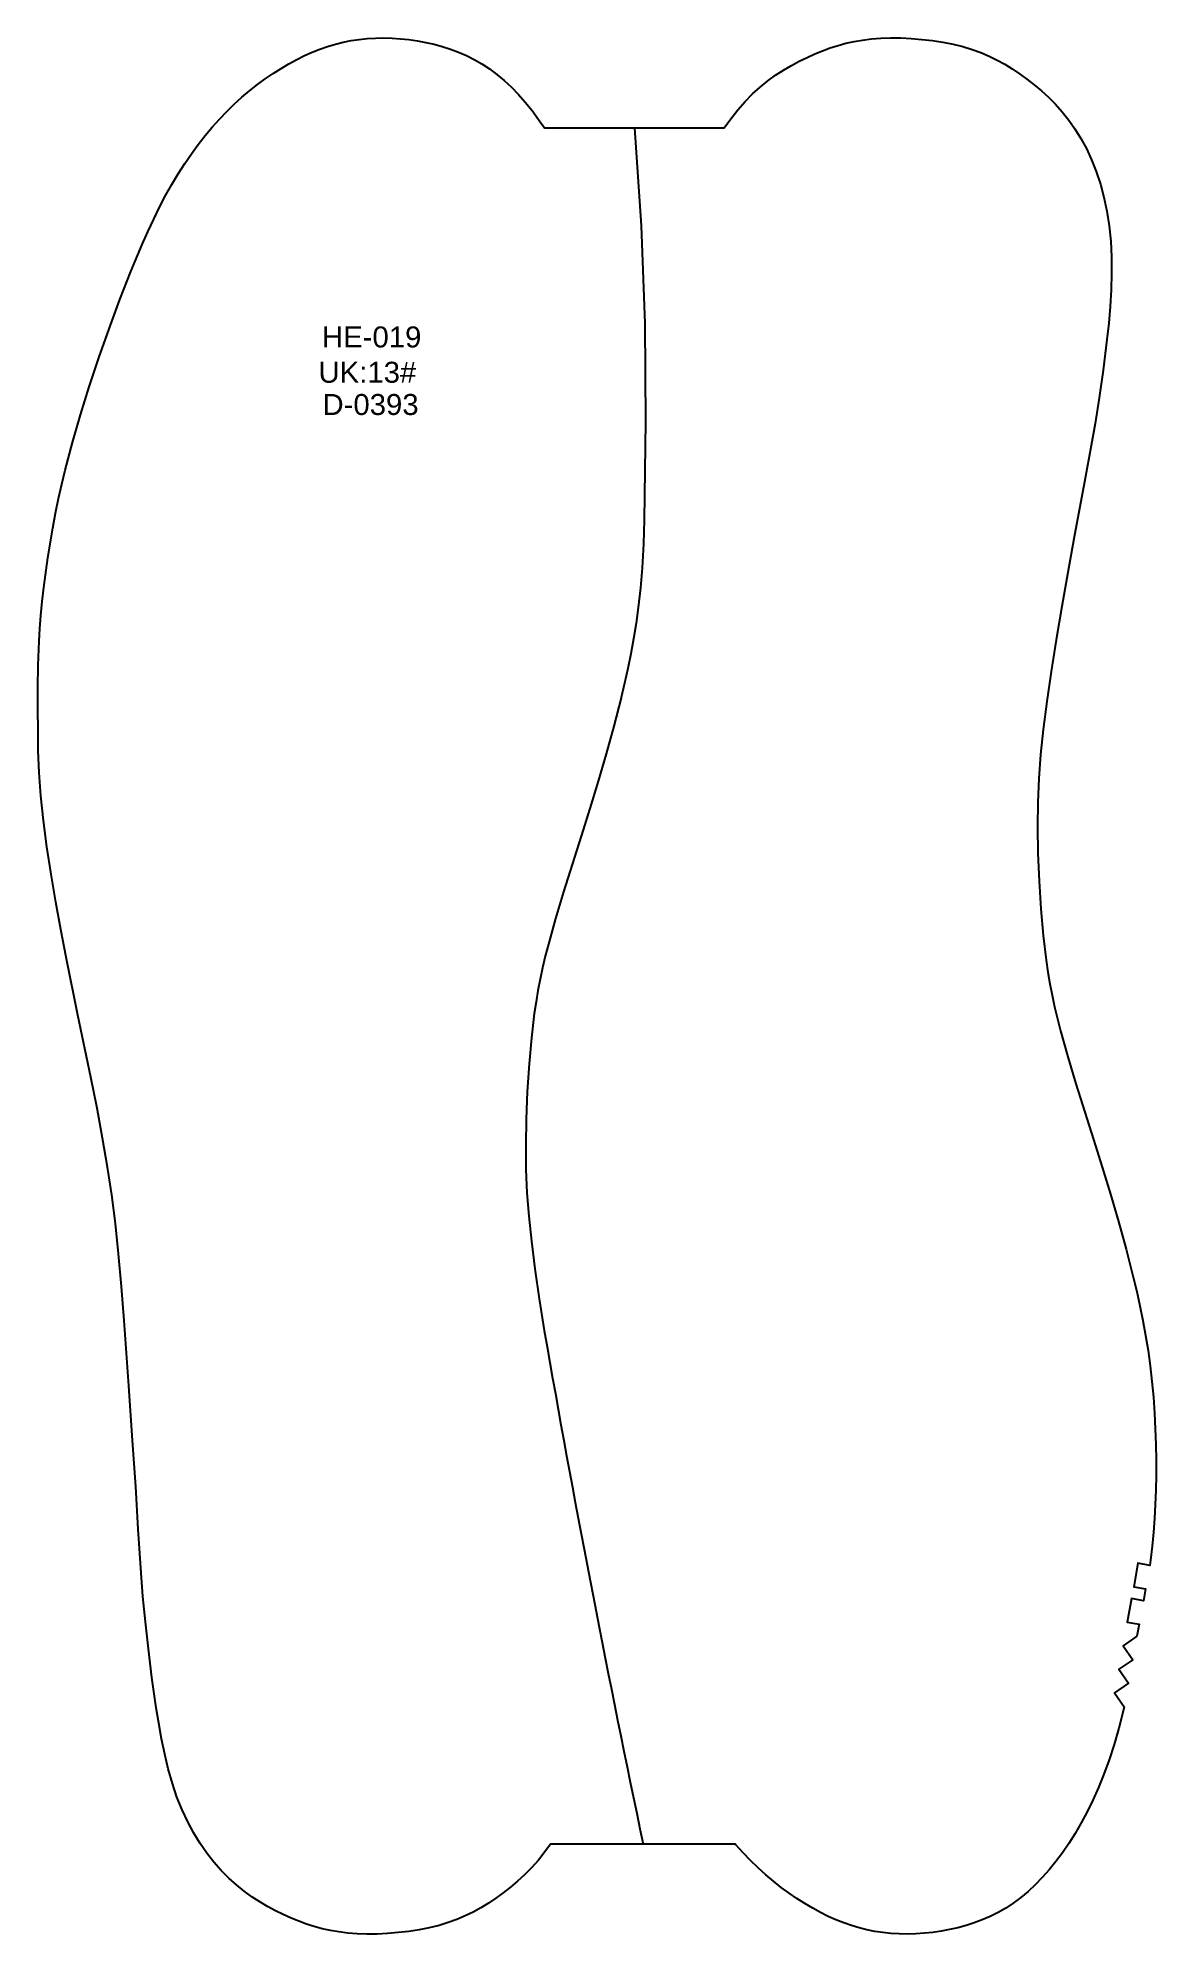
# Model space of a CAD drawing. Extents: x 0 to 4668, y 0 to 316.
# Drawn here: x 0 to 186.5, y 0 to 316.4 of the extents above; entities that cross this region are included whole.
import ezdxf

# ---------------------------------------------------------------- set-up
doc = ezdxf.new("R2010")
doc.units = 0
doc.layers.add('1', color=7, linetype='CONTINUOUS')
doc.layers.add('DEFAULT', color=7, linetype='CONTINUOUS')
doc.styles.add('ARIAL_REGULAR', font='arial.ttf')

msp = doc.modelspace()

# ---------------------------------------------------------------- texts
at = {"layer": '1', "color": 1, "style": 'ARIAL_REGULAR'}
for s, p in [('HE-019', (47.37, 264.76)), ('UK:13#', (46.79, 258.87)), ('D-0393', (47.45, 253.49))]:
    msp.add_text(s, height=3.5, dxfattribs=at).set_placement(p)

# ---------------------------------------------------------------- linework, layer by layer
at = {"layer": 'DEFAULT', "color": 5}
msp.add_lwpolyline([(167.22, 196.81), (166.91, 192.84), (166.73, 188.9), (166.69, 184.79), (166.77, 180.35), (166.96, 175.71), (167.26, 171.07), (167.66, 166.62), (168.15, 162.5), (168.44, 160.53), (168.77, 158.59), (169.14, 156.66), (169.55, 154.72), (170.02, 152.74), (170.53, 150.7), (171.74, 146.4), (173.1, 141.87), (176.04, 132.58), (177.48, 127.99), (178.87, 123.45), (180.2, 118.9), (181.47, 114.31), (182.68, 109.63), (183.24, 107.25), (183.78, 104.83), (184.27, 102.39), (184.73, 99.91), (185.13, 97.39), (185.49, 94.82), (185.79, 92.22), (186.03, 89.59), (186.21, 86.95), (186.35, 84.31), (186.43, 81.69), (186.47, 79.1), (186.47, 76.57), (186.42, 74.1), (186.33, 71.71), (186.19, 69.37), (186.02, 67.05), (185.8, 64.73), (185.54, 62.37), (185.43, 61.53), (183.46, 61.89), (182.75, 57.95), (184.72, 57.6), (184.36, 55.63), (182.39, 55.99), (181.68, 52.05), (183.65, 51.69), (183.29, 49.73), (180.97, 48.11), (182.58, 45.79), (180.25, 44.18), (181.86, 41.85), (179.54, 40.24), (181.15, 37.92), (180.98, 37.21), (180.25, 34.36), (179.47, 31.64), (178.64, 29.09), (177.78, 26.7), (176.89, 24.46), (175.95, 22.36), (174.99, 20.39), (174, 18.54), (172.97, 16.79), (171.92, 15.14), (170.85, 13.58), (169.75, 12.11), (168.63, 10.73), (167.48, 9.43), (166.31, 8.23), (165.12, 7.12), (163.9, 6.1), (162.66, 5.17), (161.4, 4.34), (160.12, 3.6), (158.81, 2.94), (157.49, 2.36), (156.15, 1.86), (154.79, 1.42), (153.42, 1.05), (152.03, 0.74), (150.64, 0.48), (149.23, 0.28), (147.83, 0.13), (146.42, 0.04), (145.02, 0), (143.63, 0.02), (142.26, 0.1), (140.9, 0.24), (139.57, 0.45), (138.25, 0.71), (136.95, 1.03), (135.66, 1.42), (134.38, 1.87), (133.09, 2.38), (131.81, 2.96), (130.51, 3.6), (129.21, 4.31), (127.9, 5.08), (126.58, 5.92), (125.27, 6.82), (123.96, 7.79), (122.66, 8.82), (121.37, 9.91), (120.1, 11.06), (118.85, 12.28), (117.62, 13.55), (116.41, 14.9), (116.33, 15), (85.47, 15), (84.55, 13.7), (83.46, 12.34), (82.33, 11.08), (81.17, 9.91), (79.98, 8.83), (78.79, 7.82), (77.58, 6.88), (76.36, 5.99), (75.14, 5.17), (73.89, 4.4), (72.6, 3.68), (71.27, 3.03), (69.88, 2.44), (68.42, 1.92), (66.89, 1.45), (65.26, 1.05), (63.57, 0.72), (61.83, 0.44), (60.06, 0.24), (58.3, 0.09), (56.56, 0.01), (54.85, 0), (53.22, 0.05), (51.67, 0.17), (50.19, 0.35), (48.77, 0.59), (47.41, 0.89), (46.08, 1.25), (44.78, 1.67), (43.5, 2.14), (42.21, 2.67), (40.91, 3.24), (39.61, 3.88), (38.3, 4.58), (36.99, 5.36), (35.68, 6.21), (34.38, 7.16), (33.1, 8.2), (31.83, 9.35), (30.58, 10.61), (29.36, 11.98), (28.19, 13.48), (27.05, 15.09), (25.98, 16.84), (24.97, 18.71), (24.03, 20.72), (23.18, 22.87), (22.42, 25.15), (21.74, 27.55), (21.14, 30.04), (20.61, 32.59), (20.14, 35.17), (19.72, 37.75), (19, 42.82), (18.41, 47.61), (17.92, 52.11), (17.52, 56.32), (17.2, 60.28), (16.72, 67.59), (16.3, 74.69), (15.79, 82.35), (15.15, 91.46), (14.38, 102.39), (13.94, 108.06), (13.45, 113.52), (12.91, 118.57), (12.31, 123.33), (11.61, 128), (10.79, 132.79), (9.85, 137.81), (8.81, 143.01), (6.68, 153.35), (4.73, 162.99), (3.84, 167.62), (3, 172.22), (2.21, 176.84), (1.5, 181.4), (0.9, 185.8), (0.46, 189.96), (0.19, 193.81), (0.05, 197.42), (0.01, 200.91), (0, 204.39), (0, 207.97), (0.05, 211.73), (0.19, 215.73), (0.31, 217.85), (0.48, 220.05), (0.7, 222.35), (0.97, 224.72), (1.64, 229.63), (2.47, 234.63), (2.94, 237.11), (3.45, 239.55), (3.98, 241.95), (4.54, 244.3), (5.76, 248.92), (7.1, 253.52), (8.57, 258.2), (10.16, 263.01), (11.86, 267.89), (13.64, 272.74), (15.48, 277.44), (17.36, 281.92), (18.32, 284.07), (19.3, 286.15), (20.29, 288.15), (21.3, 290.09), (22.34, 291.95), (23.4, 293.73), (24.48, 295.44), (25.59, 297.07), (26.72, 298.62), (27.88, 300.1), (29.06, 301.51), (30.27, 302.86), (31.5, 304.13), (32.75, 305.35), (34.02, 306.5), (35.3, 307.59), (36.6, 308.62), (37.91, 309.59), (39.23, 310.49), (40.54, 311.33), (41.86, 312.1), (43.16, 312.81), (44.45, 313.45), (45.74, 314.03), (47.03, 314.54), (48.31, 314.99), (49.6, 315.38), (50.9, 315.7), (52.22, 315.96), (53.55, 316.16), (54.91, 316.31), (56.28, 316.39), (57.67, 316.41), (59.07, 316.37), (60.48, 316.28), (61.88, 316.13), (63.29, 315.93), (64.68, 315.67), (66.07, 315.36), (67.44, 314.99), (68.8, 314.55), (70.14, 314.05), (71.46, 313.47), (72.77, 312.81), (74.05, 312.07), (75.31, 311.24), (76.55, 310.31), (77.77, 309.29), (78.96, 308.18), (80.13, 306.98), (81.28, 305.68), (82.4, 304.3), (83.5, 302.82), (84.47, 301.41), (114.47, 301.41), (115.54, 302.93), (116.72, 304.43), (117.93, 305.8), (119.18, 307.06), (120.45, 308.21), (121.74, 309.25), (123.03, 310.19), (124.34, 311.05), (125.65, 311.83), (126.96, 312.53), (128.26, 313.17), (129.56, 313.74), (130.85, 314.27), (132.14, 314.74), (133.44, 315.16), (134.76, 315.52), (136.13, 315.82), (137.54, 316.06), (139.02, 316.24), (140.57, 316.36), (142.21, 316.41), (143.91, 316.4), (145.65, 316.32), (147.42, 316.17), (149.18, 315.97), (150.92, 315.69), (152.61, 315.36), (154.24, 314.96), (155.78, 314.49), (157.23, 313.96), (158.62, 313.38), (159.95, 312.72), (161.24, 312.01), (162.49, 311.24), (163.72, 310.42), (164.93, 309.53), (166.14, 308.59), (167.34, 307.58), (168.52, 306.5), (169.68, 305.33), (170.81, 304.07), (171.9, 302.71), (172.94, 301.24), (173.93, 299.65), (174.86, 297.93), (175.72, 296.08), (176.5, 294.11), (177.19, 292.03), (177.79, 289.82), (178.28, 287.49), (178.66, 285.06), (178.91, 282.51), (179.04, 279.86), (179.06, 277.13), (178.97, 274.36), (178.8, 271.58), (178.57, 268.82), (178.29, 266.11), (177.65, 260.99), (176.99, 256.37), (176.3, 252.07), (175.56, 247.79), (174.73, 243.24), (172.78, 232.8), (171.75, 227.18), (170.75, 221.52), (169.82, 215.99), (168.98, 210.68), (168.26, 205.66), (167.67, 201.03)], close=True, dxfattribs=at)
at = {"layer": 'DEFAULT', "color": 96}
msp.add_lwpolyline([(99.47, 301.41), (100.58, 285.08), (101.19, 268.73), (101.35, 252.35), (101.1, 235.98), (100.97, 231.99), (100.76, 228), (100.49, 224.66), (100.12, 221.34), (99.76, 218.73), (99.35, 216.16), (98.88, 213.64), (98.88, 213.62), (98.38, 211.16), (97.84, 208.72), (97.27, 206.32), (97.27, 206.3), (97.26, 206.28), (96.05, 201.58), (96.05, 201.57), (94.77, 196.96), (93.44, 192.39), (92.04, 187.83), (90.6, 183.23), (87.66, 173.94), (86.3, 169.46), (85.12, 165.2), (84.61, 163.2), (84.15, 161.26), (83.75, 159.35), (83.39, 157.46), (83.07, 155.57), (82.78, 153.64), (82.3, 149.58), (81.9, 145.19), (81.61, 140.6), (81.41, 136), (81.34, 131.62), (81.38, 127.56), (81.55, 123.69), (81.86, 119.78), (82.3, 115.61), (82.89, 111.02), (83.61, 106.03), (84.44, 100.74), (84.9, 97.98, 0.008235), (100.94, 15)], format="xyb", dxfattribs=at)

msp.set_redraw_order([(e.dxf.handle, doc.entitydb.next_handle()) for e in msp.query("TEXT MTEXT ATTDEF DIMENSION ARC_DIMENSION")])  # texts and dimensions are drawn at this point

doc.saveas('drawing.dxf')
